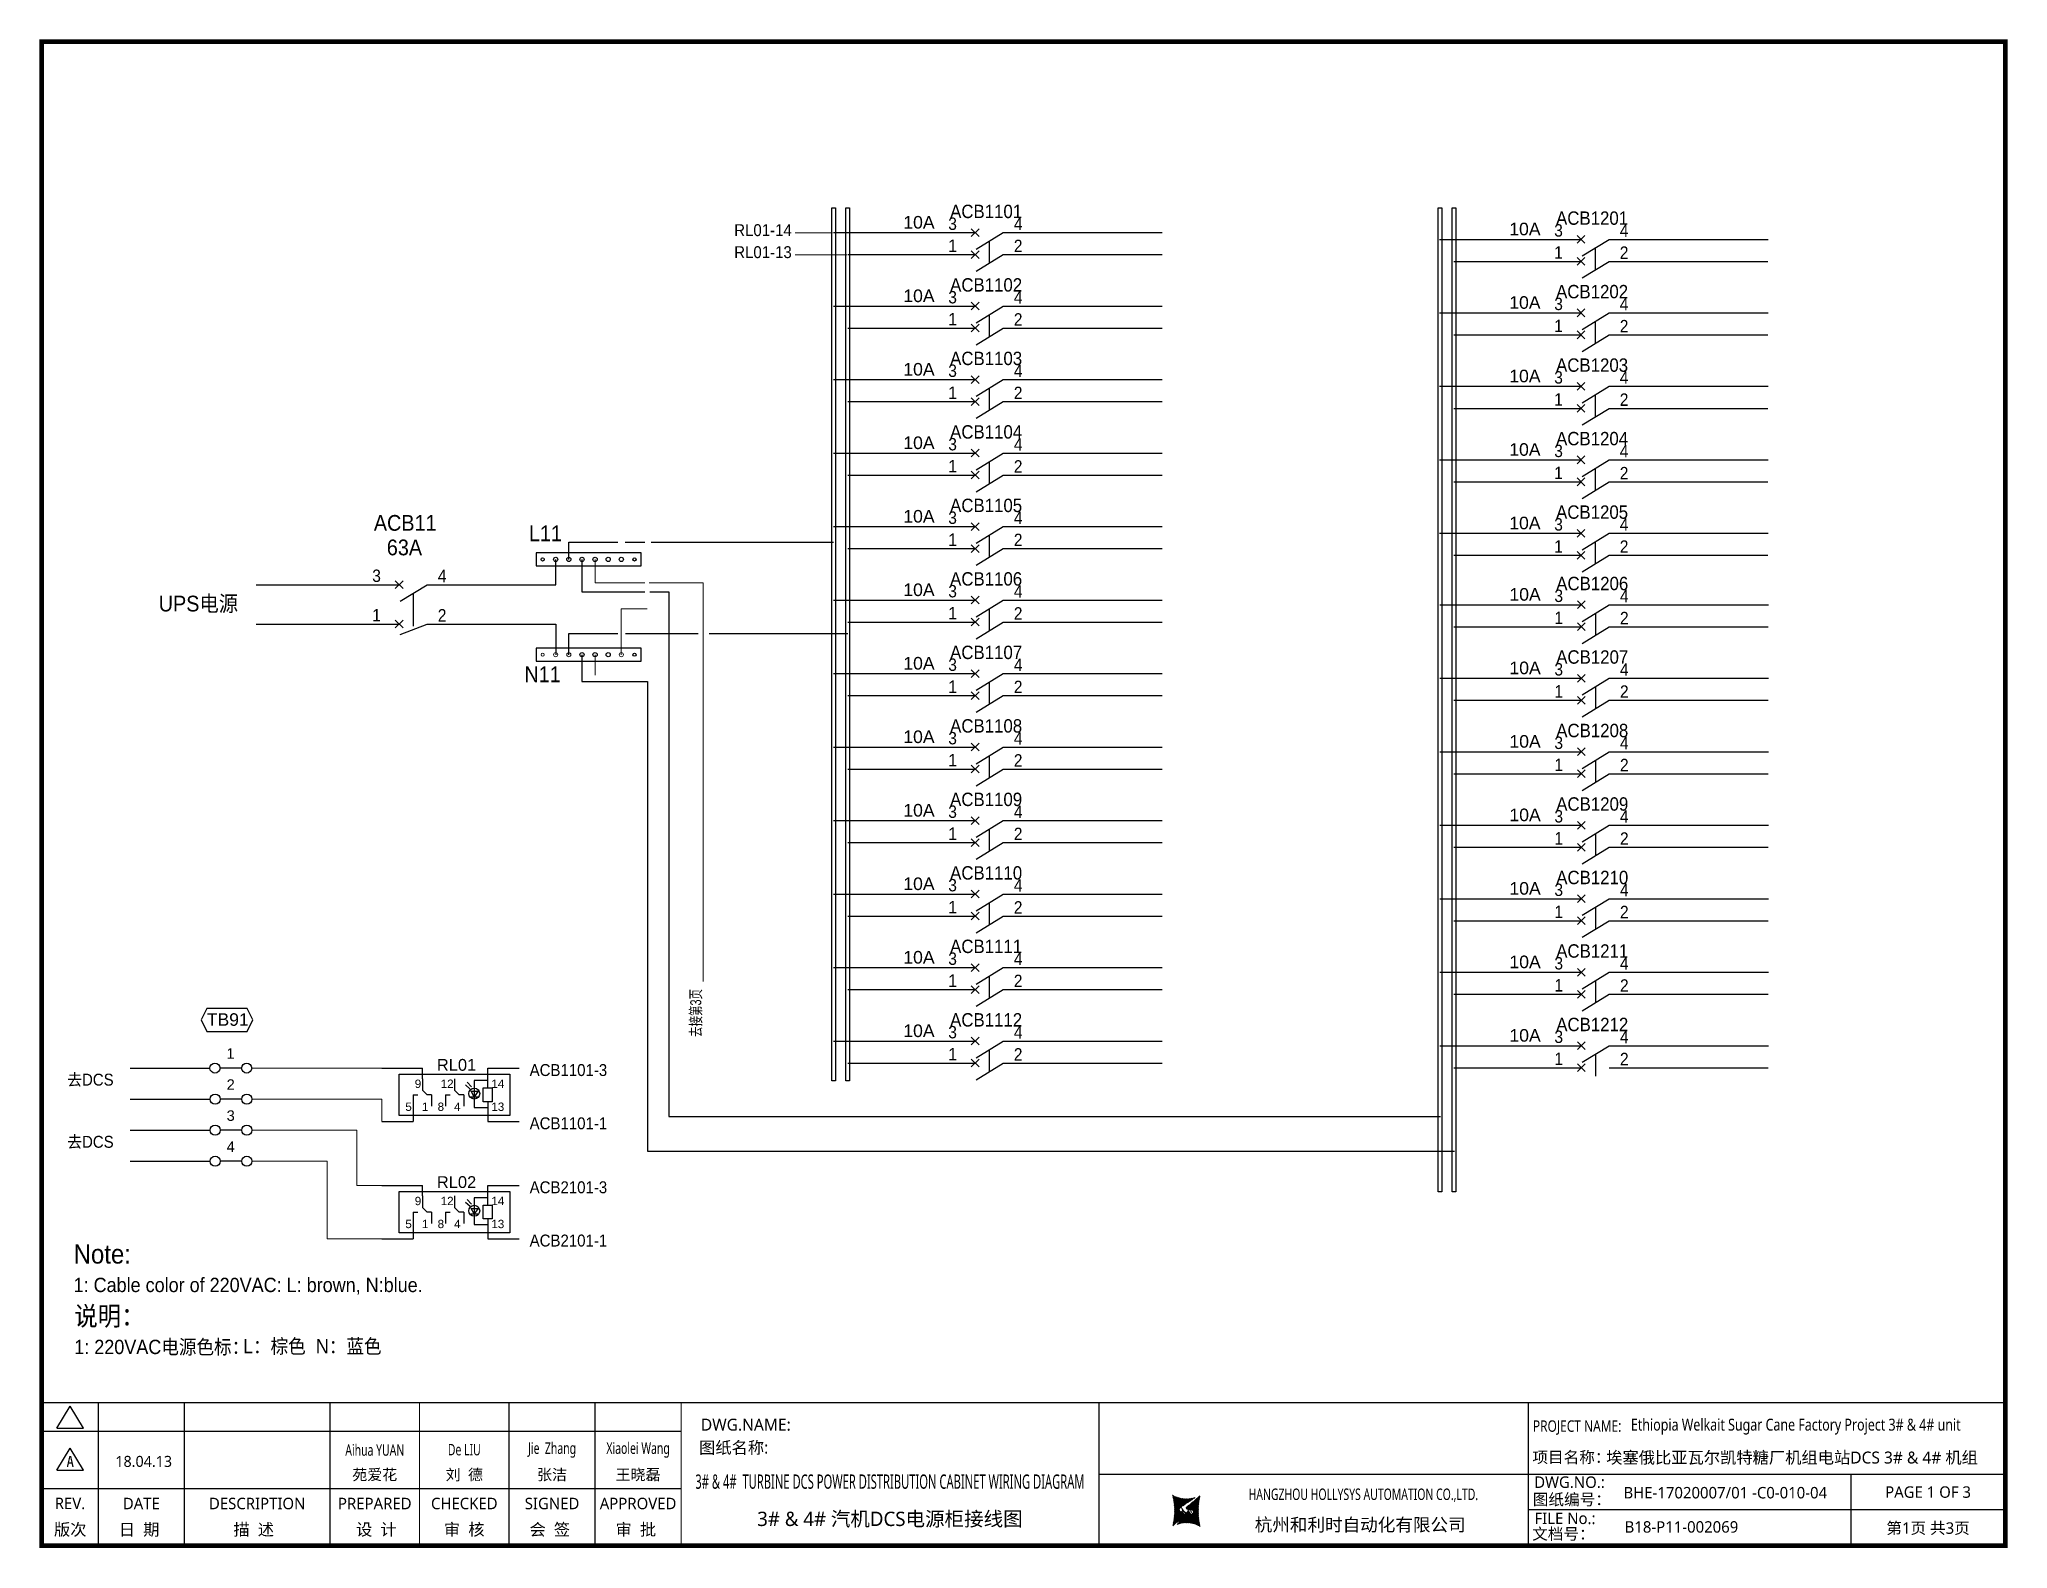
# Model space of a CAD drawing. Extents: x 81437 to 204847, y -54769 to -29444.
# Drawn here: x 96317 to 100442, y -54564 to -51401 of the extents above; entities that cross this region are included whole.
import ezdxf
from ezdxf.enums import TextEntityAlignment as Align
from ezdxf.lldxf.tags import DXFTag

# ---------------------------------------------------------------- set-up
doc = ezdxf.new("R2010")
doc.units = 0
doc.header["$LTSCALE"] = 100
doc.header["$MEASUREMENT"] = 0
for name, color, linetype in [('t', 1, 'Continuous'), ('WIRING', 3, 'Continuous'), ('标准图框及表格', 7, 'Continuous'), ('空气开关', 7, 'Continuous'), ('继电器', 7, 'Continuous')]:
    doc.layers.add(name, color=color, linetype=linetype)
doc.layers.add('细实线', color=7, linetype='Continuous', lineweight=20)
doc.styles.add('HZ', font='arial.ttf', dxfattribs={"width": 0.7})
doc.styles.get("Standard").update_dxf_attribs({"font": ''})
doc.styles.add('微软雅黑', font='')
doc.styles.get('Standard').set_extended_font_data('SimSun')
doc.styles.get('微软雅黑').set_extended_font_data('Microsoft YaHei')
tags = doc.linetypes.add('CENTER', pattern=[2, 1.25, -0.25, 0.25, -0.25]).pattern_tags.tags
tags[10:11] = [DXFTag(74, 4), DXFTag(75, 0), DXFTag(340, '0'), DXFTag(46, 1.0), DXFTag(50, 0.0), DXFTag(44, 0.0), DXFTag(45, 0.0)]
tags[8:9] = [DXFTag(74, 4), DXFTag(75, 0), DXFTag(340, '0'), DXFTag(46, 1.0), DXFTag(50, 0.0), DXFTag(44, 0.0), DXFTag(45, 0.0)]
tags[6:7] = [DXFTag(74, 4), DXFTag(75, 0), DXFTag(340, '0'), DXFTag(46, 1.0), DXFTag(50, 0.0), DXFTag(44, 0.0), DXFTag(45, 0.0)]
tags[4:5] = [DXFTag(74, 4), DXFTag(75, 0), DXFTag(340, '0'), DXFTag(46, 1.0), DXFTag(50, 0.0), DXFTag(44, 0.0), DXFTag(45, 0.0)]
pattern_1 = [(45, (-6.162819773475348, -58.86246267448996), (-0.736262898216564, 0.7362628982165641), [])]

msp = doc.modelspace()

# ---------------------------------------------------------------- texts
at = {"style": 'HZ', "width": 0.9}
for s, p in [('ACB11', (97018.18640436172, -52430.85360589562)), ('L11', (97343.14450949406, -52452.68638898708)), ('63A', (97045.39292898464, -52482.28638499222)), ('UPS电源', (96567.32665722606, -52599.92556253277)), ('N11', (97333.74837249408, -52748.14269687366))]:
    msp.add_text(s, height=33, dxfattribs=at).set_placement(p)
at = {"style": 'HZ', "width": 0.7}
msp.add_text('去接第3页', height=23.1, rotation=90, dxfattribs=at).set_placement((97704.37178433254, -53491.69316573961))
at = {"color": 7, "style": 'HZ'}
msp.add_text('TB91', height=26.244, dxfattribs=at).set_placement((96668.20601287122, -53468.14969225307))
at = {"color": 3, "style": 'HZ', "width": 0.9}
for s, height, p in [('Note:', 40, (96388.91374428102, -53966.36502438052)), ('1: Cable color of 220VAC: L: brown, N:blue.', 30, (96388.91374428102, -54026.11046066794)), ('说明：', 40, (96390.33119286285, -54096.24918855655)), ('说明：', 40, (96390.33119286285, -54096.24918855655)), ('1: 220VAC电源色标：', 30, (96390.33119286285, -54155.99462484398)), ('L：棕色', 30, (96743.98752571674, -54154.56300248521)), ('N：蓝色', 30, (96896.60499460457, -54154.5631650361))]:
    msp.add_text(s, height=height, dxfattribs=at).set_placement(p)
at = {"layer": '空气开关', "style": 'HZ', "width": 0.9}
for s, p in [('3', (98222.06877785524, -51800.46719967237)), ('4', (98359.48127743763, -51800.9253641053)), ('3', (99492.07230997205, -51814.52153748447)), ('4', (99629.48480955444, -51814.9797019174)), ('1', (98222.06877785524, -51846.57883510387)), ('2', (98359.48127743763, -51847.03699953679)), ('1', (99492.07230997205, -51860.63317291597)), ('2', (99629.48480955444, -51861.09133734889)), ('3', (98222.06877785524, -51954.46719967237)), ('4', (98359.48127743763, -51954.9253641053)), ('1', (98222.06877785524, -52000.57883510387)), ('2', (98359.48127743763, -52001.03699953679)), ('3', (99492.07230997205, -51968.52153748447)), ('4', (99629.48480955444, -51968.9797019174)), ('1', (99492.07230997205, -52014.63317291597)), ('2', (99629.48480955444, -52015.09133734889)), ('3', (98222.06877785524, -52108.46719967237)), ('4', (98359.48127743763, -52108.9253641053)), ('3', (99492.07230997205, -52122.52153748447)), ('4', (99629.48480955444, -52122.9797019174)), ('1', (98222.06877785524, -52154.57883510387)), ('2', (98359.48127743763, -52155.03699953679)), ('1', (99492.07230997205, -52168.63317291597)), ('2', (99629.48480955444, -52169.09133734889)), ('3', (98222.06877785524, -52262.46719967237)), ('4', (98359.48127743763, -52262.9253641053)), ('3', (99492.07230997205, -52276.52153748447)), ('4', (99629.48480955444, -52276.9797019174)), ('1', (98222.06877785524, -52308.57883510387)), ('2', (98359.48127743763, -52309.0369995368)), ('1', (99492.07230997205, -52322.63317291597)), ('2', (99629.48480955444, -52323.0913373489)), ('3', (98222.06877785524, -52416.46719967237)), ('4', (98359.48127743763, -52416.9253641053)), ('3', (99492.07230997205, -52430.52153748447)), ('4', (99629.48480955444, -52430.9797019174)), ('1', (98222.06877785524, -52462.57883510387)), ('2', (98359.48127743763, -52463.0369995368)), ('1', (99492.07230997205, -52476.63317291597)), ('2', (99629.48480955444, -52477.0913373489)), ('3', (97014.77912819006, -52538.1832221158)), ('4', (97152.19162777245, -52538.64138654873)), ('3', (98222.06877785524, -52570.46719967237)), ('4', (98359.48127743763, -52570.9253641053)), ('3', (99492.4310476137, -52580.16571125515)), ('4', (99629.8435471961, -52580.62387568808)), ('1', (97014.77912819006, -52620.59485754729)), ('2', (97152.19162777245, -52621.05302198022)), ('1', (98222.06877785524, -52616.57883510387)), ('2', (98359.48127743763, -52617.0369995368)), ('1', (99492.4310476137, -52626.27734668666)), ('2', (99629.8435471961, -52626.73551111959)), ('3', (98222.06877785524, -52724.46719967238)), ('4', (98359.48127743763, -52724.9253641053)), ('3', (99492.4310476137, -52734.16571125517)), ('4', (99629.8435471961, -52734.62387568808)), ('1', (98222.06877785524, -52770.57883510387)), ('2', (98359.48127743763, -52771.0369995368)), ('1', (99492.4310476137, -52780.27734668666)), ('2', (99629.8435471961, -52780.73551111959)), ('3', (98222.06877785524, -52878.46719967238)), ('4', (98359.48127743763, -52878.9253641053)), ('3', (99492.4310476137, -52888.16571125517)), ('4', (99629.8435471961, -52888.62387568808)), ('1', (98222.06877785524, -52924.57883510387)), ('2', (98359.48127743763, -52925.0369995368)), ('1', (99492.4310476137, -52934.27734668666)), ('2', (99629.8435471961, -52934.73551111959)), ('3', (98222.06877785524, -53032.46719967238)), ('4', (98359.48127743763, -53032.9253641053)), ('3', (99492.4310476137, -53042.16571125517)), ('4', (99629.8435471961, -53042.62387568808)), ('1', (98222.06877785524, -53078.57883510387)), ('2', (98359.48127743763, -53079.0369995368)), ('1', (99492.4310476137, -53088.27734668666)), ('2', (99629.8435471961, -53088.73551111959)), ('3', (98222.06877785524, -53186.46719967238)), ('4', (98359.48127743763, -53186.9253641053)), ('3', (99492.4310476137, -53196.16571125517)), ('4', (99629.8435471961, -53196.62387568808)), ('1', (98222.06877785524, -53232.57883510387)), ('2', (98359.48127743763, -53233.0369995368)), ('1', (99492.4310476137, -53242.27734668666)), ('2', (99629.8435471961, -53242.73551111959)), ('3', (98222.06877785524, -53340.46719967238)), ('4', (98359.48127743763, -53340.9253641053)), ('3', (99492.4310476137, -53350.16571125517)), ('4', (99629.8435471961, -53350.62387568808)), ('1', (98222.06877785524, -53386.57883510387)), ('2', (98359.48127743763, -53387.0369995368)), ('1', (99492.4310476137, -53396.27734668666)), ('2', (99629.8435471961, -53396.73551111959)), ('3', (98222.06877785524, -53494.46719967238)), ('4', (98359.48127743763, -53494.9253641053)), ('3', (99492.4310476137, -53504.16571125517)), ('4', (99629.8435471961, -53504.62387568808)), ('1', (98222.06877785524, -53540.57883510387)), ('2', (98359.48127743763, -53541.0369995368)), ('1', (99492.4310476137, -53550.27734668666)), ('2', (99629.8435471961, -53550.73551111959))]:
    msp.add_text(s, height=26.00961058081033, dxfattribs=at).set_placement(p)

# ---------------------------------------------------------------- blocks, each defined once
blk = doc.blocks.new('供电端子')
at = {"style": 'HZ', "width": 0.7}
blk.add_attdef('供电端子', (0, 0), '', height=17, dxfattribs=at)
blk = doc.blocks.new('两对触点继电器4')
at = {"linetype": 'Continuous'}
for p, q in [((-2.898850006298744, 1), (3.93050469998343, 1)), ((0, -6.942902260849223), (0, 0)), ((0, -6.942902260849223), (0, 0)), ((0, 0), (18.62199102356681, 0)), ((0, 0), (18.62199102356681, 0)), ((3.93050469998343, -0.7714335845394089), (3.93050469998343, 1)), ((14.89074309218631, 1), (20.15853255797265, 1)), ((14.89074309218631, -2.314300753616408), (14.89074309218631, 1)), ((18.62199102356681, 0), (18.62199102356681, -6.942902260849223)), ((18.62199102356681, 0), (18.62199102356681, -6.942902260849223)), ((3.93050469998343, -0.7714335845394089), (3.93050469998343, -2.700017545885203)), ((3.93050469998343, -2.700017545885203), (4.701938284524658, -3.471451130424612)), ((9.330539791753836, -0.7714335845394089), (9.330539791753836, -2.700017545885203)), ((9.330539791753836, -2.700017545885203), (10.10197337629506, -3.471451130424612)), ((14.11930950764872, -4.628601507232815), (14.11930950764872, -2.314300753616408)), ((14.11930950764872, -2.314300753616408), (15.6621766767239, -2.314300753616408)), ((15.6621766767239, -2.314300753616408), (15.6621766767239, -4.628601507232815)), ((2.387637530904613, -3.471451130424612), (2.387637530904613, -7.942902260849223)), ((2.387637530904613, -3.471451130424612), (3.15907111544584, -3.471451130424612)), ((5.473371869062248, -3.471451130424612), (4.701938284524658, -3.471451130424612)), ((5.473371869062248, -3.471451130424612), (5.473371869062248, -5.400035091770405)), ((7.787672622675018, -3.471451130424612), (7.787672622675018, -5.400035091770405)), ((7.787672622675018, -3.471451130424612), (8.559106207216246, -3.471451130424612)), ((10.87340696083265, -3.471451130424612), (10.10197337629506, -3.471451130424612)), ((10.87340696083265, -3.471451130424612), (10.87340696083265, -5.400035091770405)), ((15.6621766767239, -4.628601507232815), (14.11930950764872, -4.628601507232815)), ((14.89074309218631, -4.628601507232815), (14.89074309218631, -7.942902260849223)), ((-2.880151934878086, -7.942902260849223), (2.387637530904613, -7.942902260849223)), ((18.62199102356681, -6.942902260849223), (0, -6.942902260849223)), ((18.62199102356681, -6.942902260849223), (0, -6.942902260849223)), ((14.89074309218631, -7.942902260849223), (20.15853255797265, -7.942902260849223))]:
    blk.add_line(p, q, dxfattribs=at)
at = {"layer": '继电器'}
for p, q in [((1.528297085300437, 0), (1.528297085300437, 0)), ((11.16448221722021, -1.789815281685151), (11.95026003654129, -2.503553604265107)), ((11.45021918775092, -1.361572544210503), (12.16456276443569, -2.146684763065423)), ((14.89074309218631, -1.063633882820795), (12.63405304086336, -1.063633882820795)), ((12.63405304086336, -1.063633882820795), (12.63405304086336, -5.578825527416484)), ((12.05396646064764, -3.793849053843587), (13.2421852528787, -3.793849053843587)), ((12.63405304086336, -5.578825527416484), (14.89074309218631, -5.578825527416484))]:
    blk.add_line(p, q, dxfattribs=at)
blk.add_lwpolyline([(0, 0), (18.62199102356681, 0), (18.62199102356681, -6.942902260849223), (0, -6.942902260849223)], close=True, dxfattribs=at)
blk.add_lwpolyline([(12.05396646064764, -2.870404006613171), (13.28619374251866, -2.870404006613171), (12.62607219127676, -3.793849053843587), (12.09797495028761, -2.870404006613171)], dxfattribs=at)
blk.add_circle((12.62607219127676, -3.266166169711141), 0.9241701717344044, dxfattribs=at)
at = {"style": 'HZ'}
for s, p in [('9', (2.635516607733734, -2.314300753616408)), ('12', (6.989454170678073, -2.314300753616408)), ('14', (15.50158897631627, -2.314300753616408)), ('5', (1.053108209867787, -6.171468676309814)), ('1', (3.841047872308991, -6.171468676309814)), ('8', (6.47885775445684, -6.171468676309814)), ('4', (9.241082964079396, -6.171468676309814)), ('13', (15.49833138462418, -6.171468676309814))]:
    blk.add_text(s, height=1.4, dxfattribs=at).set_placement(p)
at = {"layer": '继电器', "style": 'HZ'}
blk.add_attdef('J1', text='', height=2, dxfattribs=at).set_placement((9.653591208090802, 0.5682700523429958), align=Align.CENTER)
blk = doc.blocks.new('图框')
at = {"layer": '标准图框及表格'}
h = blk.add_hatch(dxfattribs=at)
h.set_pattern_fill('ANSI31', color=5, scale=8.329863809039892, style=0)
h.set_pattern_definition(pattern_1)
edge = h.paths.add_edge_path()
edge.add_arc((2393.094436262916, -3057.016314091056), 55.18534773488954, 238.1092081981581, 291.6531626184834)
edge.add_line((2413.457117633552, -3108.307481089123), (2382.362679957259, -3129.105284474292))
edge.add_arc((2232.744557938924, -3137.191253253037), 135.3602868968974, 346.3915348661821, 374.2500326978034)
edge.add_line((2364.304773850054, -3169.039594784347), (2391.343418124445, -3146.7148906974))
edge.add_line((2385.17637942767, -3139.143911424919), (2389.981166822123, -3139.761302572286))
edge.add_spline(control_points=[(2391.307199095063, -3146.750097628447), (2392.196661605914, -3145.885543305817), (2393.808172678844, -3144.319160410171), (2393.706362376579, -3140.114756849009), (2391.263680388605, -3139.875266105763), (2389.959101290711, -3139.747359722689)], knot_values=[0, 0, 0, 0, 6.844331067525468, 12.40042740766005, 18.76924275352248, 18.76924275352248, 18.76924275352248, 18.76924275352248], weights=[1, 1, 1, 1, 1, 1], degree=3, periodic=0)
edge.add_spline(control_points=[(2382.352543285211, -3129.127895979397), (2381.626555155563, -3129.73152025812), (2380.315378592357, -3130.821700626719), (2379.381276507607, -3132.24510027398), (2378.964379386169, -3132.880374753903)], knot_values=[0, 0, 0, 0, 5.253673658024614, 9.488438564008057, 9.488438564008057, 9.488438564008057, 9.488438564008057], weights=[1, 1, 1, 1, 1], degree=3, periodic=0)
edge.add_spline(control_points=[(2380.109845815059, -3131.144179531064), (2379.558651433159, -3131.767985770505), (2378.469607692277, -3133.249177120419), (2378.75000888206, -3136.59141356358), (2381.696031569307, -3138.758015293683), (2384.022624161043, -3139.007997601494), (2385.15175362843, -3139.129317677358)], knot_values=[10.66597461496156, 10.66597461496156, 10.66597461496156, 10.66597461496156, 18.97770399508879, 28.89455822145742, 41.119553648298, 52.64692538081317, 52.64692538081317, 52.64692538081317, 52.64692538081317], weights=[1, 1, 1, 1, 1, 1, 1], degree=3, periodic=0)
h = blk.add_hatch(dxfattribs=at)
h.set_pattern_fill('ANSI31', color=3, scale=8.329863809039892, style=0)
h.set_pattern_definition(pattern_1)
edge = h.paths.add_edge_path()
edge.add_line((2396.306912351669, -3134.638821765021), (2401.543221691929, -3135.303048767099))
edge.add_spline(control_points=[(2394.881673431148, -3127.632408877759), (2393.992210920092, -3128.496963200258), (2392.380699847337, -3130.063346096064), (2392.482510149457, -3134.26774965708), (2394.925192137576, -3134.507240400384), (2396.229771235499, -3134.635146783385)], knot_values=[0, 0, 0, 0, 6.844331067526932, 12.40042740766158, 18.76924275352342, 18.76924275352342, 18.76924275352342, 18.76924275352342], weights=[1, 1, 1, 1, 1, 1], degree=3, periodic=0)
edge.add_line((2421.884098676157, -3105.342911721815), (2394.845454401773, -3127.667615808762))
edge.add_spline(control_points=[(2406.462349776273, -3142.781070641064), (2406.85282482484, -3142.285248106444), (2407.700959278394, -3140.915136680455), (2407.438863643569, -3137.791092942495), (2404.4928409567, -3135.624491212552), (2402.166248364556, -3135.374508904741), (2401.037118897577, -3135.253188828716)], knot_values=[12.65408913243743, 12.65408913243743, 12.65408913243743, 12.65408913243743, 18.97770399508879, 28.89455822145742, 41.119553648298, 52.64692538081317, 52.64692538081317, 52.64692538081317, 52.64692538081317], weights=[1, 1, 1, 1, 1, 1, 1], degree=3, periodic=0)
edge.add_line((2405.463463917236, -3143.838156073773), (2406.618423075823, -3142.594514654259))
edge.add_line((2403.858524028219, -3145.261600863971), (2405.463463917236, -3143.838156073904))
edge.add_line((2372.73175489228, -3166.075025417009), (2403.826192568573, -3145.277222031841))
edge.add_arc((2393.094436262916, -3217.366192415033), 55.18534773488965, 58.10920819815809, 111.6531626184834)
edge.add_arc((2553.444314586908, -3137.191253253037), 135.360286896897, 166.3915348661823, 194.2500326978024)
at = {"color": 7}
for p, q in [((2209.47921527367, -2910.443887418679), (2209.47921527367, -3210.443887418679)), ((3109.47921527367, -2910.443887418679), (3109.47921527367, -3210.443887418679)), ((-6.162819773475348, -2970.443887418679), (1333.995352829523, -2970.443887418679)), ((-6.162819773475348, -3090.443887418679), (1333.995352829523, -3090.443887418679)), ((2209.47921527367, -3060.443887418679), (3109.47921527367, -3060.443887418679)), ((3109.47921527367, -3060.443887418679), (4109.47921527367, -3060.443887418679)), ((3785.62275226965, -3060.443887418679), (3785.62275226965, -3210.443887418679)), ((4109.47921527367, -3135.443887418679), (3109.47921527367, -3135.443887418679))]:
    blk.add_line(p, q, dxfattribs=at)
at = {"color": 7, "const_width": 3}
blk.add_lwpolyline([(4109.47921527367, -2910.443887418679), (-6.162819773475348, -2910.443887418679)], dxfattribs=at)
at = {"layer": 't', "color": 7}
for p, q in [((25.78656344305637, -2963.855076038152), (53.73638948711596, -2917.984787991318)), ((81.68621553114644, -2963.855076038152), (53.73638948711596, -2917.984787991318)), ((25.78656344305637, -2963.855076038152), (81.68621553114644, -2963.855076038152)), ((25.78656344305637, -3051.839702165522), (53.73638948711596, -3005.969414118631)), ((81.68621553114644, -3051.839702165522), (53.73638948711596, -3005.969414118631)), ((25.78656344305637, -3051.839702165522), (81.68621553114644, -3051.839702165522))]:
    blk.add_line(p, q, dxfattribs=at)
at = {"layer": 't', "color": 7, "const_width": 9.61519705431492}
blk.add_lwpolyline([(4109.47921527367, -3210.443887418679), (4109.47921527367, -58.86246267448996), (-6.162819773475348, -58.86246267448996), (-6.162819773475348, -3210.443887418679)], close=True, dxfattribs=at)
at = {"layer": 't', "color": 7, "const_width": 2.40379926357873}
for points in [[(112.6024995874977, -2911.645787050457), (112.6024995874977, -3210.443887418679)], [(292.8874443558816, -2911.645787050457), (292.8874443558816, -3210.443887418679)], [(598.2254953145239, -2911.645787050457), (598.2254953145239, -3215.27550872017)], [(785.8254793036103, -2911.645787050457), (785.8254793036103, -3215.27550872017)], [(973.4254632926677, -2911.645787050457), (973.4254632926677, -3215.27550872017)], [(1153.71040806111, -2911.645787050457), (1153.71040806111, -3215.27550872017)], [(1333.995352829523, -2911.645787050457), (1333.995352829523, -3215.27550872017)]]:
    blk.add_lwpolyline(points, dxfattribs=at)
at = {"color": 7, "linetype": 'CENTER', "style": '微软雅黑'}
for s, height, p in [('项目名称：', 24, (3118.237888517288, -3036.94681899895)), ('图纸编号：', 24, (3119.058468482224, -3125.527001057468)), ('杭州和利时自动化有限公司', 27, (2536.38633266712, -3179.976961063531)), ('文档号：', 24, (3117.869572934458, -3197.591179766443))]:
    blk.add_text(s, height=height, dxfattribs=at).set_placement(p)
at = {"color": 7, "style": '微软雅黑', "flags": 8}
for tag, p, height in [('DWG.NAME:', (1375.473639447489, -2969.2419877869), 25), ('DWG.NO.:', (3122.023352488108, -3089.264933317976), 24), ('图纸编号', (3309.199899152482, -3111.267140832559), 24), ('FILENO.:', (3122.509725826509, -3164.966587124836), 24), ('文档号', (3311.563545755656, -3182.994948628203), 24)]:
    blk.add_attdef(tag, p, '', height=height, dxfattribs=at)
at = {"color": 7, "style": '微软雅黑', "width": 0.8, "flags": 8}
for tag, p, height in [('PROJECTNAME:', (3119.317365890063, -2971.670387076527), 24), ('PROJECT_NAME', (3324.743137664682, -2969.191656158461), 25)]:
    blk.add_attdef(tag, p, '', height=height, dxfattribs=at)
at = {"color": 7, "style": '微软雅黑', "flags": 8}
for tag, height, width, p in [('RENLIU', 24, 0.7, (692.0254873090671, -3009.243060483925)), ('SHUFENWANG', 24, 0.7, (879.6254712981536, -3009.243060483925)), ('FANGHOU', 24, 0.7, (1063.567935676903, -3009.243060483925)), ('DANDANLI', 24, 0.7, (1243.852880445316, -3009.243060483925)), ('#10STATIONONTROLCABINETCOVER', 30, 0.6, (1771.737284051596, -3076.044837234568)), ('HANGZHOUHOLLYSYSAUTOMATIONCO.,LTD.', 24, 0.7, (2763.919484516009, -3104.577265918681))]:
    blk.add_attdef(tag, text='', height=height, dxfattribs=dict(at, width=width)).set_placement(p, align=Align.MIDDLE)
for tag, p in [('图纸名称:', (1371.649552043295, -3024.785799731683)), ('项目名称', (3272.897224152879, -3045.626842364768))]:
    blk.add_attdef(tag, text='', height=25, dxfattribs=at).set_placement(p, align=Align.BOTTOM_LEFT)
at = {"color": 7, "flags": 8}
blk.add_attdef('A', text='', height=23, dxfattribs=at).set_placement((53.73638948711596, -3033.744016823508), align=Align.MIDDLE)
at = {"color": 7, "style": '微软雅黑', "flags": 8}
for tag, height, p in [('设计时间', 23, (207.7030023673433, -3033.744016823508)), ('刘仁', 23, (692.0254873090671, -3061.050838701933)), ('王姝芬', 23, (879.6254712981536, -3061.050838701933)), ('侯方', 23, (1063.567935676903, -3061.050838701933)), ('李丹丹', 23, (1243.852880445316, -3061.050838701933)), ('PAGEXOFX', 24, (3947.55098377166, -3097.943887418679)), ('REV.', 24, (53.21983990701119, -3121.911417548025)), ('DATE', 24, (202.7449719716897, -3121.911417548025)), ('DESCRIPTION', 24, (445.5564698352027, -3121.911417548025)), ('PREPARED', 24, (692.0254873090671, -3121.911417548025)), ('CHECKED', 24, (879.625471298139, -3121.911417548025)), ('SIGNED', 24, (1063.567935676889, -3121.911417548025)), ('APPROVED', 24, (1243.852880445316, -3121.911417548025)), ('图纸名称', 30, (1771.737284051596, -3153.557526718527)), ('第几页共几页', 24, (3947.55098377166, -3172.943887418679))]:
    blk.add_attdef(tag, text='', height=height, dxfattribs=at).set_placement(p, align=Align.MIDDLE)
at = {"layer": 't', "color": 7, "style": '微软雅黑'}
for s, p in [('版次', (53.73638948711596, -3176.462903945333)), ('日  期', (198.0371495971121, -3176.462903945333)), ('描  述', (438.3267756979694, -3176.462903945333)), ('设  计', (695.3342144116759, -3176.462903945333)), ('审  核', (879.4319590690502, -3176.462903945333)), ('会  签', (1058.860113302311, -3176.462903945333)), ('审  批', (1239.145058070724, -3176.462903945333))]:
    blk.add_text(s, height=25, dxfattribs=at).set_placement(p, align=Align.MIDDLE_CENTER)
at = {"layer": '标准图框及表格', "color": 5, "style": 'HZ'}
for s, p in [('pgqh', (2367.722055843864, -3118.539690870716)), ('hollilas', (2367.889081852576, -3144.830947292762))]:
    blk.add_text(s, height=5.205656721233694, dxfattribs=at).set_placement(p)
at = {"layer": '标准图框及表格', "color": 3, "style": 'HZ'}
for s, height, p in [('auto', 8.676094535389492, (2394.744307490306, -3133.062499086471)), ('hollysys', 4.338047267694746, (2396.375285240625, -3158.593924068552))]:
    blk.add_text(s, height=height, dxfattribs=at).set_placement(p)

# ---------------------------------------------------------------- linework, layer by layer
at = {"color": 43}
for p, q in [((97981.81393240408, -51806.16216199459), (98278.47854603325, -51806.16216199459)), ((98337.03227734448, -51806.16216199459), (98670.72773949067, -51806.16216199459)), ((99251.8174645209, -51820.21649980669), (99548.48207815006, -51820.21649980669)), ((99607.03580946123, -51820.21649980669), (99940.73127160748, -51820.21649980669)), ((97981.81393240408, -51960.16216199459), (98278.47854603325, -51960.16216199459)), ((98337.03227734448, -51960.16216199459), (98670.72773949067, -51960.16216199459)), ((99251.8174645209, -51974.21649980669), (99548.48207815006, -51974.21649980669)), ((99607.03580946123, -51974.21649980669), (99940.73127160748, -51974.21649980669)), ((97981.81393240408, -52114.16216199459), (98278.47854603325, -52114.16216199459)), ((98337.03227734448, -52114.16216199459), (98670.72773949067, -52114.16216199459)), ((99251.8174645209, -52128.21649980669), (99548.48207815006, -52128.21649980669)), ((99607.03580946123, -52128.21649980669), (99940.73127160748, -52128.21649980669)), ((97981.81393240408, -52268.16216199459), (98278.47854603325, -52268.16216199459)), ((98337.03227734448, -52268.16216199459), (98670.72773949067, -52268.16216199459)), ((99251.8174645209, -52282.21649980669), (99548.48207815006, -52282.21649980669)), ((99607.03580946123, -52282.21649980669), (99940.73127160748, -52282.21649980669)), ((97981.81393240408, -52422.16216199459), (98278.47854603325, -52422.16216199459)), ((98337.03227734448, -52422.16216199459), (98670.72773949067, -52422.16216199459)), ((97426.86393240407, -52490.91216199459), (97426.86393240407, -52454.6121619946)), ((97426.86393240407, -52454.6121619946), (97529.71362490677, -52454.6121619946)), ((97544.91057313861, -52454.6121619946), (97585.82543376285, -52454.6121619946)), ((97599.07405529828, -52454.6121619946), (97981.81393240408, -52454.6121619946)), ((99251.8174645209, -52436.21649980669), (99548.48207815006, -52436.21649980669)), ((99607.03580946123, -52436.21649980669), (99940.73127160748, -52436.21649980669)), ((97399.36393240407, -52543.87818443802), (97399.36393240407, -52490.91216199459)), ((97454.36393240407, -52490.91216199459), (97454.36393240407, -52558.73083963713)), ((96771.7742827389, -52543.87818443802), (97071.18889636813, -52543.87818443802)), ((97129.7426276793, -52543.87818443802), (97399.36393240407, -52543.87818443802)), ((97454.36393240407, -52558.73083963713), (97585.82543376285, -52558.73083963713)), ((97596.34639792335, -52558.73083963713), (97636.41393240406, -52558.73083963713)), ((97636.41393240406, -52558.73083963713), (97636.41393240406, -52927.6121619946)), ((97981.81393240408, -52576.16216199459), (98278.47854603325, -52576.16216199459)), ((98337.03227734448, -52576.16216199459), (98670.72773949067, -52576.16216199459)), ((99252.17620216255, -52585.86067357737), (99548.84081579171, -52585.86067357737)), ((99607.39454710294, -52585.86067357737), (99941.09000924914, -52585.86067357737)), ((97981.81393240408, -52730.16216199459), (98278.47854603325, -52730.16216199459)), ((98337.03227734448, -52730.16216199459), (98670.72773949067, -52730.16216199459)), ((99252.17620216255, -52739.86067357737), (99548.84081579171, -52739.86067357737)), ((99607.39454710294, -52739.86067357737), (99941.09000924914, -52739.86067357737)), ((97981.81393240408, -52884.16216199459), (98278.47854603325, -52884.16216199459)), ((98337.03227734448, -52884.16216199459), (98670.72773949067, -52884.16216199459)), ((99252.17620216255, -52893.86067357737), (99548.84081579171, -52893.86067357737)), ((99607.39454710294, -52893.86067357737), (99941.09000924914, -52893.86067357737)), ((97636.41393240406, -52927.6121619946), (97636.41393240406, -53658.43490869839)), ((97981.81393240408, -53038.16216199459), (98278.47854603325, -53038.16216199459)), ((98337.03227734448, -53038.16216199459), (98670.72773949067, -53038.16216199459)), ((99252.17620216255, -53047.86067357737), (99548.84081579171, -53047.86067357737)), ((99607.39454710294, -53047.86067357737), (99941.09000924914, -53047.86067357737)), ((97981.81393240408, -53192.16216199459), (98278.47854603325, -53192.16216199459)), ((98337.03227734448, -53192.16216199459), (98670.72773949067, -53192.16216199459)), ((99252.17620216255, -53201.86067357737), (99548.84081579171, -53201.86067357737)), ((99607.39454710294, -53201.86067357737), (99941.09000924914, -53201.86067357737)), ((97981.81393240408, -53346.16216199459), (98278.47854603325, -53346.16216199459)), ((98337.03227734448, -53346.16216199459), (98670.72773949067, -53346.16216199459)), ((99252.17620216255, -53355.86067357737), (99548.84081579171, -53355.86067357737)), ((99607.39454710294, -53355.86067357737), (99941.09000924914, -53355.86067357737)), ((97981.81393240408, -53500.16216199459), (98278.47854603325, -53500.16216199459)), ((98337.03227734448, -53500.16216199459), (98670.72773949067, -53500.16216199459)), ((99252.17620216255, -53509.86067357737), (99548.84081579171, -53509.86067357737)), ((99607.39454710294, -53509.86067357737), (99941.09000924914, -53509.86067357737)), ((97636.41393240406, -53658.43490869839), (99253.45671769737, -53658.43490869839))]:
    msp.add_line(p, q, dxfattribs=at)
at = {"color": 6}
for p, q in [((98286.57042488059, -51814.25404084192), (98270.38666718591, -51798.07028314725)), ((98270.38666718591, -51814.25404084192), (98286.57042488059, -51798.07028314725)), ((98280.5606024083, -51840.95014817222), (98337.03227734448, -51806.16216199459)), ((99556.5739569974, -51828.30837865402), (99540.39019930272, -51812.12462095935)), ((99540.39019930272, -51828.30837865402), (99556.5739569974, -51812.12462095935)), ((98270.38666718591, -51860.36567627342), (98286.57042488059, -51844.18191857875)), ((98286.57042488059, -51860.36567627342), (98270.38666718591, -51844.18191857875)), ((98280.5606024083, -51887.06178360371), (98337.03227734448, -51852.27379742609)), ((99550.5641345251, -51855.00448598432), (99607.03580946123, -51820.21649980669)), ((99540.39019930272, -51874.42001408552), (99556.5739569974, -51858.23625639085)), ((99556.5739569974, -51874.42001408552), (99540.39019930272, -51858.23625639085)), ((99550.5641345251, -51901.11612141581), (99607.03580946123, -51866.32813523819)), ((98286.57042488059, -51968.25404084192), (98270.38666718591, -51952.07028314725)), ((98270.38666718591, -51968.25404084192), (98286.57042488059, -51952.07028314725)), ((98280.5606024083, -51994.95014817222), (98337.03227734448, -51960.16216199459)), ((99556.5739569974, -51982.30837865402), (99540.39019930272, -51966.12462095935)), ((99540.39019930272, -51982.30837865402), (99556.5739569974, -51966.12462095935)), ((99550.5641345251, -52009.00448598432), (99607.03580946123, -51974.21649980669)), ((98286.57042488059, -52014.36567627342), (98270.38666718591, -51998.18191857875)), ((98270.38666718591, -52014.36567627342), (98286.57042488059, -51998.18191857875)), ((98280.5606024083, -52041.06178360371), (98337.03227734448, -52006.27379742609)), ((99556.5739569974, -52028.42001408552), (99540.39019930272, -52012.23625639085)), ((99540.39019930272, -52028.42001408552), (99556.5739569974, -52012.23625639085)), ((99550.5641345251, -52055.11612141581), (99607.03580946123, -52020.32813523819)), ((98270.38666718591, -52122.25404084192), (98286.57042488059, -52106.07028314725)), ((98286.57042488059, -52122.25404084192), (98270.38666718591, -52106.07028314725)), ((98280.5606024083, -52148.95014817222), (98337.03227734448, -52114.16216199459)), ((99540.39019930272, -52136.30837865402), (99556.5739569974, -52120.12462095935)), ((99556.5739569974, -52136.30837865402), (99540.39019930272, -52120.12462095935)), ((99550.5641345251, -52163.00448598432), (99607.03580946123, -52128.21649980669)), ((98270.38666718591, -52168.36567627342), (98286.57042488059, -52152.18191857875)), ((98286.57042488059, -52168.36567627342), (98270.38666718591, -52152.18191857875)), ((98280.5606024083, -52195.06178360371), (98337.03227734448, -52160.27379742609)), ((99540.39019930272, -52182.42001408552), (99556.5739569974, -52166.23625639085)), ((99556.5739569974, -52182.42001408552), (99540.39019930272, -52166.23625639085)), ((99550.5641345251, -52209.11612141581), (99607.03580946123, -52174.32813523819)), ((98286.57042488059, -52276.25404084192), (98270.38666718591, -52260.07028314725)), ((98270.38666718591, -52276.25404084192), (98286.57042488059, -52260.07028314725)), ((98286.57042488059, -52322.36567627342), (98270.38666718591, -52306.18191857875)), ((98270.38666718591, -52322.36567627342), (98286.57042488059, -52306.18191857875)), ((98280.5606024083, -52302.95014817222), (98337.03227734448, -52268.16216199459)), ((99556.5739569974, -52290.30837865402), (99540.39019930272, -52274.12462095935)), ((99540.39019930272, -52290.30837865402), (99556.5739569974, -52274.12462095935)), ((99550.5641345251, -52317.00448598432), (99607.03580946123, -52282.21649980669)), ((98280.5606024083, -52349.06178360371), (98337.03227734448, -52314.27379742609)), ((99556.5739569974, -52336.42001408552), (99540.39019930272, -52320.23625639085)), ((99540.39019930272, -52336.42001408552), (99556.5739569974, -52320.23625639085)), ((99550.5641345251, -52363.11612141581), (99607.03580946123, -52328.32813523819)), ((98270.38666718591, -52430.25404084192), (98286.57042488059, -52414.07028314725)), ((98286.57042488059, -52430.25404084192), (98270.38666718591, -52414.07028314725)), ((98280.5606024083, -52456.95014817222), (98337.03227734448, -52422.16216199459)), ((99540.39019930272, -52444.30837865402), (99556.5739569974, -52428.12462095935)), ((99556.5739569974, -52444.30837865402), (99540.39019930272, -52428.12462095935)), ((98270.38666718591, -52476.36567627342), (98286.57042488059, -52460.18191857875)), ((98286.57042488059, -52476.36567627342), (98270.38666718591, -52460.18191857875)), ((98280.5606024083, -52503.06178360371), (98337.03227734448, -52468.27379742609)), ((99550.5641345251, -52471.00448598432), (99607.03580946123, -52436.21649980669)), ((99540.39019930272, -52490.42001408552), (99556.5739569974, -52474.23625639085)), ((99556.5739569974, -52490.42001408552), (99540.39019930272, -52474.23625639085)), ((99550.5641345251, -52517.11612141581), (99607.03580946123, -52482.32813523819)), ((98286.57042488059, -52584.25404084192), (98270.38666718591, -52568.07028314725)), ((98270.38666718591, -52584.25404084192), (98286.57042488059, -52568.07028314725)), ((98280.5606024083, -52610.95014817222), (98337.03227734448, -52576.16216199459)), ((99556.93269463905, -52593.95255242471), (99540.74893694438, -52577.76879473004)), ((99540.74893694438, -52593.95255242471), (99556.93269463905, -52577.76879473004)), ((99550.92287216676, -52620.648659755), (99607.39454710294, -52585.86067357737)), ((98286.57042488059, -52630.36567627342), (98270.38666718591, -52614.18191857875)), ((98270.38666718591, -52630.36567627342), (98286.57042488059, -52614.18191857875)), ((98280.5606024083, -52657.06178360371), (98337.03227734448, -52622.27379742609)), ((99556.93269463905, -52640.06418785621), (99540.74893694438, -52623.88043016154)), ((99540.74893694438, -52640.06418785621), (99556.93269463905, -52623.88043016154)), ((99550.92287216676, -52666.76029518649), (99607.39454710294, -52631.97230900887)), ((98286.57042488059, -52738.25404084192), (98270.38666718591, -52722.07028314725)), ((98270.38666718591, -52738.25404084192), (98286.57042488059, -52722.07028314725)), ((98280.5606024083, -52764.95014817222), (98337.03227734448, -52730.16216199459)), ((99556.93269463905, -52747.95255242471), (99540.74893694438, -52731.76879473004)), ((99540.74893694438, -52747.95255242471), (99556.93269463905, -52731.76879473004)), ((99550.92287216676, -52774.648659755), (99607.39454710294, -52739.86067357737)), ((98286.57042488059, -52784.36567627342), (98270.38666718591, -52768.18191857875)), ((98270.38666718591, -52784.36567627342), (98286.57042488059, -52768.18191857875)), ((98280.5606024083, -52811.06178360371), (98337.03227734448, -52776.27379742609)), ((99556.93269463905, -52794.06418785621), (99540.74893694438, -52777.88043016154)), ((99540.74893694438, -52794.06418785621), (99556.93269463905, -52777.88043016154)), ((99550.92287216676, -52820.76029518649), (99607.39454710294, -52785.97230900887)), ((98270.38666718591, -52892.25404084192), (98286.57042488059, -52876.07028314725)), ((98286.57042488059, -52892.25404084192), (98270.38666718591, -52876.07028314725)), ((98280.5606024083, -52918.95014817222), (98337.03227734448, -52884.16216199459)), ((99540.74893694438, -52901.95255242471), (99556.93269463905, -52885.76879473004)), ((99556.93269463905, -52901.95255242471), (99540.74893694438, -52885.76879473004)), ((98270.38666718591, -52938.36567627342), (98286.57042488059, -52922.18191857875)), ((98286.57042488059, -52938.36567627342), (98270.38666718591, -52922.18191857875)), ((99550.92287216676, -52928.648659755), (99607.39454710294, -52893.86067357737)), ((98280.5606024083, -52965.06178360371), (98337.03227734448, -52930.27379742609)), ((99540.74893694438, -52948.06418785621), (99556.93269463905, -52931.88043016154)), ((99556.93269463905, -52948.06418785621), (99540.74893694438, -52931.88043016154)), ((99550.92287216676, -52974.76029518649), (99607.39454710294, -52939.97230900887)), ((98286.57042488059, -53046.25404084192), (98270.38666718591, -53030.07028314725)), ((98270.38666718591, -53046.25404084192), (98286.57042488059, -53030.07028314725)), ((98280.5606024083, -53072.95014817222), (98337.03227734448, -53038.16216199459)), ((99556.93269463905, -53055.95255242471), (99540.74893694438, -53039.76879473004)), ((99540.74893694438, -53055.95255242471), (99556.93269463905, -53039.76879473004)), ((99550.92287216676, -53082.648659755), (99607.39454710294, -53047.86067357737)), ((98286.57042488059, -53092.36567627342), (98270.38666718591, -53076.18191857875)), ((98270.38666718591, -53092.36567627342), (98286.57042488059, -53076.18191857875)), ((98280.5606024083, -53119.06178360371), (98337.03227734448, -53084.27379742609)), ((99556.93269463905, -53102.06418785621), (99540.74893694438, -53085.88043016154)), ((99540.74893694438, -53102.06418785621), (99556.93269463905, -53085.88043016154)), ((99550.92287216676, -53128.76029518649), (99607.39454710294, -53093.97230900887)), ((98286.57042488059, -53200.25404084192), (98270.38666718591, -53184.07028314725)), ((98270.38666718591, -53200.25404084192), (98286.57042488059, -53184.07028314725)), ((98280.5606024083, -53226.95014817222), (98337.03227734448, -53192.16216199459)), ((99556.93269463905, -53209.95255242471), (99540.74893694438, -53193.76879473004)), ((99540.74893694438, -53209.95255242471), (99556.93269463905, -53193.76879473004)), ((99550.92287216676, -53236.648659755), (99607.39454710294, -53201.86067357737)), ((98286.57042488059, -53246.36567627342), (98270.38666718591, -53230.18191857875)), ((98270.38666718591, -53246.36567627342), (98286.57042488059, -53230.18191857875)), ((98280.5606024083, -53273.06178360371), (98337.03227734448, -53238.27379742609)), ((99556.93269463905, -53256.06418785621), (99540.74893694438, -53239.88043016154)), ((99540.74893694438, -53256.06418785621), (99556.93269463905, -53239.88043016154)), ((99550.92287216676, -53282.76029518649), (99607.39454710294, -53247.97230900887)), ((98286.57042488059, -53354.25404084192), (98270.38666718591, -53338.07028314725)), ((98270.38666718591, -53354.25404084192), (98286.57042488059, -53338.07028314725)), ((98280.5606024083, -53380.95014817222), (98337.03227734448, -53346.16216199459)), ((99556.93269463905, -53363.95255242471), (99540.74893694438, -53347.76879473004)), ((99540.74893694438, -53363.95255242471), (99556.93269463905, -53347.76879473004)), ((99550.92287216676, -53390.648659755), (99607.39454710294, -53355.86067357737)), ((98286.57042488059, -53400.36567627342), (98270.38666718591, -53384.18191857875)), ((98270.38666718591, -53400.36567627342), (98286.57042488059, -53384.18191857875)), ((98280.5606024083, -53427.06178360371), (98337.03227734448, -53392.27379742609)), ((99556.93269463905, -53410.06418785621), (99540.74893694438, -53393.88043016154)), ((99540.74893694438, -53410.06418785621), (99556.93269463905, -53393.88043016154)), ((99550.92287216676, -53436.76029518649), (99607.39454710294, -53401.97230900887)), ((98270.38666718591, -53508.25404084192), (98286.57042488059, -53492.07028314725)), ((98286.57042488059, -53508.25404084192), (98270.38666718591, -53492.07028314725)), ((98280.5606024083, -53534.95014817222), (98337.03227734448, -53500.16216199459)), ((99540.74893694438, -53517.95255242471), (99556.93269463905, -53501.76879473004)), ((99556.93269463905, -53517.95255242471), (99540.74893694438, -53501.76879473004)), ((98270.38666718591, -53554.36567627342), (98286.57042488059, -53538.18191857875)), ((98286.57042488059, -53554.36567627342), (98270.38666718591, -53538.18191857875)), ((99550.92287216676, -53544.648659755), (99607.39454710294, -53509.86067357737)), ((98280.5606024083, -53581.06178360371), (98337.03227734448, -53546.27379742609)), ((99540.74893694438, -53564.06418785621), (99556.93269463905, -53547.88043016154)), ((99556.93269463905, -53564.06418785621), (99540.74893694438, -53547.88043016154))]:
    msp.add_line(p, q, dxfattribs=at)
at = {"color": 5}
for p, q in [((98011.5139324041, -51852.27379742609), (98278.47854603325, -51852.27379742609)), ((98337.03227734448, -51852.27379742609), (98670.1380898255, -51852.27379742609)), ((99281.5174645209, -51866.32813523819), (99548.48207815006, -51866.32813523819)), ((99607.03580946123, -51866.32813523819), (99940.14162194231, -51866.32813523819)), ((98011.5139324041, -52006.27379742609), (98278.47854603325, -52006.27379742609)), ((98337.03227734448, -52006.27379742609), (98670.1380898255, -52006.27379742609)), ((99281.5174645209, -52020.32813523819), (99548.48207815006, -52020.32813523819)), ((99607.03580946123, -52020.32813523819), (99940.14162194231, -52020.32813523819)), ((98011.5139324041, -52160.27379742609), (98278.47854603325, -52160.27379742609)), ((98337.03227734448, -52160.27379742609), (98670.1380898255, -52160.27379742609)), ((99281.5174645209, -52174.32813523819), (99548.48207815006, -52174.32813523819)), ((99607.03580946123, -52174.32813523819), (99940.14162194231, -52174.32813523819)), ((98011.5139324041, -52314.27379742609), (98278.47854603325, -52314.27379742609)), ((98337.03227734448, -52314.27379742609), (98670.1380898255, -52314.27379742609)), ((99281.5174645209, -52328.32813523819), (99548.48207815006, -52328.32813523819)), ((99607.03580946123, -52328.32813523819), (99940.14162194231, -52328.32813523819)), ((98011.5139324041, -52468.27379742609), (98278.47854603325, -52468.27379742609)), ((98337.03227734448, -52468.27379742609), (98670.1380898255, -52468.27379742609)), ((99281.5174645209, -52482.32813523819), (99548.48207815006, -52482.32813523819)), ((99607.03580946123, -52482.32813523819), (99940.14162194231, -52482.32813523819)), ((96771.60131819388, -52626.28981986951), (97071.18889636813, -52626.28981986951)), ((97129.7426276793, -52626.28981986951), (97399.36393240407, -52626.28981986951)), ((97399.36393240407, -52626.28981986951), (97399.36393240407, -52690.5621619946)), ((98011.5139324041, -52622.27379742609), (98278.47854603325, -52622.27379742609)), ((98337.03227734448, -52622.27379742609), (98670.1380898255, -52622.27379742609)), ((99281.87620216256, -52631.97230900887), (99548.84081579171, -52631.97230900887)), ((99607.39454710294, -52631.97230900887), (99940.50035958397, -52631.97230900887)), ((97426.86393240407, -52690.5621619946), (97426.86393240407, -52646.01216199459)), ((97426.86393240407, -52646.01216199459), (97529.69803829321, -52646.01216199459)), ((97545.28465186436, -52646.01216199459), (97645.21393240405, -52646.01216199459)), ((97645.21393240405, -52646.01216199459), (97698.24456289991, -52646.01216199459)), ((97720.9160008215, -52646.01216199459), (97754.00533427326, -52646.01216199459)), ((97754.00533427326, -52646.01216199459), (98011.5139324041, -52646.01216199459)), ((97454.36393240407, -52690.5621619946), (97454.36393240407, -52746.88448319068)), ((97454.36393240407, -52746.88448319068), (97591.86393240407, -52746.88448319068)), ((97591.86393240407, -52746.88448319068), (97591.86393240407, -52927.0621619946)), ((98011.5139324041, -52776.27379742609), (98278.47854603325, -52776.27379742609)), ((98337.03227734448, -52776.27379742609), (98670.1380898255, -52776.27379742609)), ((99281.87620216256, -52785.97230900887), (99548.84081579171, -52785.97230900887)), ((99607.39454710294, -52785.97230900887), (99940.50035958397, -52785.97230900887)), ((97591.86393240407, -52927.0621619946), (97591.86393240407, -53731.13289977288)), ((98011.5139324041, -52930.27379742609), (98278.47854603325, -52930.27379742609)), ((98337.03227734448, -52930.27379742609), (98670.1380898255, -52930.27379742609)), ((99281.87620216256, -52939.97230900887), (99548.84081579171, -52939.97230900887)), ((99607.39454710294, -52939.97230900887), (99940.50035958397, -52939.97230900887)), ((98011.5139324041, -53084.27379742609), (98278.47854603325, -53084.27379742609)), ((98337.03227734448, -53084.27379742609), (98670.1380898255, -53084.27379742609)), ((99281.87620216256, -53093.97230900887), (99548.84081579171, -53093.97230900887)), ((99607.39454710294, -53093.97230900887), (99940.50035958397, -53093.97230900887)), ((98011.5139324041, -53238.27379742609), (98278.47854603325, -53238.27379742609)), ((98337.03227734448, -53238.27379742609), (98670.1380898255, -53238.27379742609)), ((99281.87620216256, -53247.97230900887), (99548.84081579171, -53247.97230900887)), ((99607.39454710294, -53247.97230900887), (99940.50035958397, -53247.97230900887)), ((98011.5139324041, -53392.27379742609), (98278.47854603325, -53392.27379742609)), ((98337.03227734448, -53392.27379742609), (98670.1380898255, -53392.27379742609)), ((99281.87620216256, -53401.97230900887), (99548.84081579171, -53401.97230900887)), ((99607.39454710294, -53401.97230900887), (99940.50035958397, -53401.97230900887)), ((98011.5139324041, -53546.27379742609), (98278.47854603325, -53546.27379742609)), ((98337.03227734448, -53546.27379742609), (98670.1380898255, -53546.27379742609)), ((99281.87620216256, -53555.97230900887), (99548.84081579171, -53555.97230900887)), ((99607.39454710294, -53555.97230900887), (99940.50035958397, -53555.97230900887)), ((97591.86393240407, -53731.13289977288), (99283.20865562516, -53731.13289977288))]:
    msp.add_line(p, q, dxfattribs=at)
for p, q in [((97079.2807752154, -52551.97006328536), (97063.09701752079, -52535.78630559069)), ((97063.09701752079, -52551.97006328536), (97079.2807752154, -52535.78630559069)), ((97073.27095274317, -52578.66617061565), (97129.7426276793, -52543.87818443802)), ((97063.09701752079, -52634.38169871685), (97079.2807752154, -52618.19794102218)), ((97079.2807752154, -52634.38169871685), (97063.09701752079, -52618.19794102218)), ((97073.27095274317, -52648.42780604713), (97129.7426276793, -52626.28981986951))]:
    msp.add_line(p, q)
at = {"color": 7}
for p, q in [((96507.23010876776, -53556.67516613693), (96674.59282477257, -53556.67516613693)), ((96507.23010876776, -53621.85582434816), (96674.97404932189, -53621.85582434816)), ((96507.28518472369, -53686.91116644142), (96675.02912527781, -53686.91116644142)), ((96507.28518472369, -53751.96650853467), (96675.02912527781, -53751.96650853467))]:
    msp.add_line(p, q, dxfattribs=at)
at = {"color": 7, "linetype": 'Continuous'}
for p, q in [((96741.03850498806, -53556.67516613693), (96695.77459134981, -53556.67516613693)), ((96741.41972953737, -53621.85582434816), (96696.15581589912, -53621.85582434816)), ((96741.4748054933, -53686.91116644142), (96696.21089185505, -53686.91116644142)), ((96741.4748054933, -53751.96650853467), (96696.21089185505, -53751.96650853467))]:
    msp.add_line(p, q, dxfattribs=at)
at = {"color": 43}
for points in [[(97985.8012187277, -51754.46216199459), (97985.8012187277, -53583.29013942865), (97977.96393240405, -53583.29013942865), (97977.96393240405, -51754.46216199459)], [(99256.55503603972, -51754.46216199459), (99256.55503603972, -53816.226508356), (99248.71774971606, -53816.226508356), (99248.71774971606, -51754.46216199459)], [(97358.11393240407, -52504.66216199459), (97578.11393240407, -52504.66216199459), (97578.11393240407, -52477.16216199459), (97358.11393240407, -52477.16216199459)]]:
    msp.add_lwpolyline(points, close=True, dxfattribs=at)
at = {"color": 5}
for points in [[(98014.95121872773, -51754.46216199459), (98014.95121872773, -53583.29013942865), (98007.11393240407, -53583.29013942865), (98007.11393240407, -51754.46216199459)], [(99285.70503603974, -51754.46216199459), (99285.70503603974, -53816.226508356), (99277.86774971608, -53816.226508356), (99277.86774971608, -51754.46216199459)], [(97358.11393240407, -52704.3121619946), (97578.11393240407, -52704.3121619946), (97578.11393240407, -52676.8121619946), (97358.11393240407, -52676.8121619946)]]:
    msp.add_lwpolyline(points, close=True, dxfattribs=at)
at = {"color": 3}
msp.add_lwpolyline([(96752.69989854736, -53431.64728075191), (96668.04255416778, -53431.64728075191), (96655.94655416782, -53455.8392807519), (96668.04255416778, -53480.0312807519), (96752.69989854736, -53480.0312807519), (96764.79589854732, -53455.8392807519), (96752.69989854736, -53431.64728075191)], dxfattribs=at)
for centre, radius in [((97371.86393240407, -52490.91216199459), 3.3), ((97399.36393240407, -52490.91216199459), 4.4), ((97426.86393240407, -52490.91216199459), 4.4), ((97454.36393240407, -52490.91216199459), 4.4), ((97481.86393240407, -52490.91216199459), 4.4), ((97509.36393240407, -52490.91216199459), 4.4), ((97536.86393240407, -52490.91216199459), 4.4), ((97564.36393240407, -52490.91216199459), 3.3), ((97454.36393240407, -52690.5621619946), 4.4), ((97481.86393240407, -52690.5621619946), 4.4), ((97509.36393240407, -52690.5621619946), 4.4), ((97564.36393240407, -52690.5621619946), 3.3)]:
    msp.add_circle(centre, radius)
at = {"lineweight": 20}
for centre, radius in [((97371.86393240407, -52690.5621619946), 3.3), ((97399.36393240407, -52690.5621619946), 4.4), ((97426.86393240407, -52690.5621619946), 4.4), ((97536.86393240407, -52690.5621619946), 4.4)]:
    msp.add_circle(centre, radius, dxfattribs=at)
at = {"layer": 'WIRING', "color": 3}
for centre in [(96685.18370806122, -53556.67516613693), (96751.6293882767, -53556.67516613693), (96685.56493261053, -53621.85582434816), (96752.01061282602, -53621.85582434816), (96685.62000856646, -53686.91116644142), (96752.06568878195, -53686.91116644142), (96685.62000856646, -53751.96650853467), (96752.06568878195, -53751.96650853467)]:
    msp.add_circle(centre, 10.59088328861253, dxfattribs=at)
at = {"layer": '空气开关', "color": 6}
for p, q in [((98308.79643987642, -51869.66779051489), (98308.79643987642, -51823.55615508342)), ((99578.79997199317, -51883.72212832699), (99578.79997199317, -51837.61049289552)), ((98308.79643987642, -52023.66779051489), (98308.79643987642, -51977.55615508342)), ((99578.79997199317, -52037.72212832699), (99578.79997199317, -51991.61049289552)), ((98308.79643987642, -52177.66779051489), (98308.79643987642, -52131.55615508342)), ((99578.79997199317, -52191.72212832699), (99578.79997199317, -52145.61049289552)), ((98308.79643987642, -52331.66779051489), (98308.79643987642, -52285.55615508342)), ((99578.79997199317, -52345.72212832699), (99578.79997199317, -52299.61049289552)), ((98308.79643987642, -52485.66779051489), (98308.79643987642, -52439.55615508342)), ((99578.79997199317, -52499.72212832699), (99578.79997199317, -52453.61049289552)), ((98308.79643987642, -52639.66779051489), (98308.79643987642, -52593.55615508342)), ((99579.15870963488, -52649.36630209767), (99579.15870963488, -52603.2546666662)), ((98308.79643987642, -52793.66779051489), (98308.79643987642, -52747.55615508342)), ((99579.15870963488, -52803.36630209767), (99579.15870963488, -52757.2546666662)), ((98308.79643987642, -52947.66779051489), (98308.79643987642, -52901.55615508342)), ((99579.15870963488, -52957.36630209767), (99579.15870963488, -52911.2546666662)), ((98308.79643987642, -53101.66779051489), (98308.79643987642, -53055.55615508342)), ((99579.15870963488, -53111.36630209767), (99579.15870963488, -53065.2546666662)), ((98308.79643987642, -53255.66779051489), (98308.79643987642, -53209.55615508342)), ((99579.15870963488, -53265.36630209767), (99579.15870963488, -53219.2546666662)), ((98308.79643987642, -53409.66779051489), (98308.79643987642, -53363.55615508342)), ((99579.15870963488, -53419.36630209767), (99579.15870963488, -53373.2546666662)), ((98308.79643987642, -53563.66779051489), (98308.79643987642, -53517.55615508342)), ((99579.15870963488, -53573.36630209767), (99579.15870963488, -53527.2546666662))]:
    msp.add_line(p, q, dxfattribs=at)
at = {"layer": '空气开关'}
msp.add_line((97101.50679021124, -52631.03381295833), (97101.50679021124, -52561.27217752685), dxfattribs=at)
at = {"layer": '细实线', "color": 43}
for p, q in [((97979.76585705667, -51806.35616096884), (97901.55566218407, -51806.35616096884)), ((97481.86393240407, -52490.91216199459), (97481.86393240407, -52539.76411399712)), ((97481.86393240407, -52539.76411399712), (97586.2150991021, -52539.76411399712)), ((97595.24328636347, -52539.76411399712), (97708.62264032288, -52539.76411399712)), ((97708.62264032288, -52539.76411399712), (97708.62264032288, -53375.15400367311))]:
    msp.add_line(p, q, dxfattribs=at)
at = {"layer": '细实线', "color": 5}
for p, q in [((98009.46585705668, -51852.46779640034), (97901.55566218407, -51852.46779640034)), ((97536.86393240407, -52690.5621619946), (97536.86393240407, -52594.5416169093)), ((97536.86393240407, -52594.5416169093), (97591.19969812215, -52594.5416169093)), ((97481.86393240407, -52690.5621619946), (97481.86393240407, -52733.77617474665))]:
    msp.add_line(p, q, dxfattribs=at)
at = {"layer": '细实线', "color": 0}
for p, q in [((97034.82004424273, -53556.93741032345), (96762.22027156533, -53556.67516613693)), ((97035.05339617409, -53621.62516613692), (96762.60149611464, -53621.85582434816)), ((97035.05339617409, -53668.54483053891), (97035.05339617409, -53621.62516613692)), ((96762.65657207057, -53686.91116644142), (96982.38090478718, -53686.91116644142)), ((96982.38090478715, -53802.58541032347), (96982.38090478718, -53686.91116644142)), ((96762.65657207057, -53751.96650853467), (96920.38090478715, -53751.96650853467)), ((96920.38090478715, -53751.96650853467), (96920.38090478712, -53914.19283053892)), ((97034.82004424273, -53802.58541032347), (96982.38090478715, -53802.58541032347)), ((97035.05339617409, -53914.19283053892), (96920.38090478712, -53914.19283053892))]:
    msp.add_line(p, q, dxfattribs=at)

# ---------------------------------------------------------------- block references
at = {"color": 1}
ref = msp.add_blockref('图框', (96328.11277189759, -51347.16094524522), dxfattribs=at)
ref.add_attrib('PROJECTNAME:', 'PROJECT NAME:', (99447.43013778765, -54318.83133232175), dxfattribs={"color": 7, "height": 24, "style": '微软雅黑', "width": 0.8000000000000002})
ref.add_attrib('FILENO.:', 'FILE No.:', (99450.6224977241, -54512.12753237006), dxfattribs={"color": 7, "height": 24, "style": '微软雅黑'})
ref.add_attrib('DWG.NO.:', 'DWG.NO.:', (99450.1361243857, -54436.4258785632), dxfattribs={"color": 7, "height": 24, "style": '微软雅黑'})
ref.add_attrib('PAGEXOFX', 'PAGE 1 OF 3', dxfattribs={"color": 7, "height": 24, "style": '微软雅黑', "flags": 8}).set_placement((100275.6637556693, -54445.10483266391), align=Align.MIDDLE)
ref.add_attrib('PROJECT_NAME', 'Ethiopia Welkait Sugar Cane Factory Project 3# & 4# unit', (99652.85590956228, -54316.35260140368), dxfattribs={"color": 7, "height": 25, "style": '微软雅黑', "width": 0.8})
ref.add_attrib('项目名称', '埃塞俄比亚瓦尔凯特糖厂机组电站DCS 3# & 4# 机组', dxfattribs={"color": 7, "height": 25, "style": '微软雅黑'}).set_placement((99601.00999605047, -54392.78778761), align=Align.BOTTOM_LEFT)
ref.add_attrib('HANGZHOUHOLLYSYSAUTOMATIONCO.,LTD.', 'HANGZHOU HOLLYSYS AUTOMATION CO.,LTD.', dxfattribs={"color": 7, "height": 24, "style": '微软雅黑', "width": 0.6999999999999998}).set_placement((99092.0322564136, -54451.73821116391), align=Align.MIDDLE)
ref.add_attrib('图纸名称:', '图纸名称:', dxfattribs={"color": 7, "height": 25, "style": '微软雅黑', "flags": 8}).set_placement((97699.76232394089, -54371.94674497691), align=Align.BOTTOM_LEFT)
ref.add_attrib('#10STATIONONTROLCABINETCOVER', '3# & 4#  TURBINE DCS POWER DISTRIBUTION CABINET WIRING DIAGRAM', dxfattribs={"color": 7, "height": 30, "style": '微软雅黑', "width": 0.6, "flags": 8}).set_placement((98099.85005594918, -54423.2057824798), align=Align.MIDDLE)
ref.add_attrib('DWG.NAME:', 'DWG.NAME:', (97703.58641134508, -54316.40293303213), dxfattribs={"color": 7, "height": 25, "style": '微软雅黑', "flags": 8})
ref.add_attrib('DANDANLI', 'Xiaolei Wang', dxfattribs={"color": 7, "height": 24, "style": '微软雅黑', "width": 0.6999999999999998, "flags": 8}).set_placement((97571.96565234291, -54356.40400572915), align=Align.MIDDLE)
ref.add_attrib('FANGHOU', 'Jie  Zhang', dxfattribs={"color": 7, "height": 24, "style": '微软雅黑', "width": 0.6999999999999998, "flags": 8}).set_placement((97391.6807075745, -54356.40400572915), align=Align.MIDDLE)
ref.add_attrib('SHUFENWANG', 'De LIU', dxfattribs={"color": 7, "height": 24, "style": '微软雅黑', "width": 0.6999999999999998, "flags": 8}).set_placement((97207.73824319575, -54356.40400572915), align=Align.MIDDLE)
ref.add_attrib('RENLIU', 'Aihua YUAN', dxfattribs={"color": 7, "height": 24, "style": '微软雅黑', "width": 0.6999999999999998, "flags": 8}).set_placement((97020.13825920667, -54356.40400572915), align=Align.MIDDLE)
ref.add_attrib('APPROVED', 'APPROVED', dxfattribs={"color": 7, "height": 24, "style": '微软雅黑'}).set_placement((97571.96565234291, -54469.07236279325), align=Align.MIDDLE)
ref.add_attrib('SIGNED', 'SIGNED', dxfattribs={"color": 7, "height": 24, "style": '微软雅黑'}).set_placement((97391.68070757447, -54469.07236279325), align=Align.MIDDLE)
ref.add_attrib('CHECKED', 'CHECKED', dxfattribs={"color": 7, "height": 24, "style": '微软雅黑'}).set_placement((97207.73824319572, -54469.07236279325), align=Align.MIDDLE)
ref.add_attrib('PREPARED', 'PREPARED', dxfattribs={"color": 7, "height": 24, "style": '微软雅黑'}).set_placement((97020.13825920667, -54469.07236279325), align=Align.MIDDLE)
ref.add_attrib('DESCRIPTION', 'DESCRIPTION', dxfattribs={"color": 7, "height": 24, "style": '微软雅黑'}).set_placement((96773.6692417328, -54469.07236279325), align=Align.MIDDLE)
ref.add_attrib('DATE', 'DATE', dxfattribs={"color": 7, "height": 24, "style": '微软雅黑', "flags": 8}).set_placement((96530.85774386927, -54469.07236279325), align=Align.MIDDLE)
ref.add_attrib('REV.', 'REV.', dxfattribs={"color": 7, "height": 24, "style": '微软雅黑', "flags": 8}).set_placement((96381.3326118046, -54469.07236279325), align=Align.MIDDLE)
ref.add_attrib('A', 'A', dxfattribs={"color": 7, "height": 23, "flags": 8}).set_placement((96381.84916138471, -54380.90496206874), align=Align.MIDDLE)
ref.add_attrib('设计时间', '18.04.13', dxfattribs={"color": 7, "height": 23, "style": '微软雅黑', "flags": 8}).set_placement((96535.81577426493, -54380.90496206874), align=Align.MIDDLE)
ref.add_attrib('李丹丹', '王晓磊', dxfattribs={"color": 7, "height": 23, "style": '微软雅黑', "flags": 8}).set_placement((97571.96565234291, -54408.21178394716), align=Align.MIDDLE)
ref.add_attrib('侯方', '张洁', dxfattribs={"color": 7, "height": 23, "style": '微软雅黑', "flags": 8}).set_placement((97391.6807075745, -54408.21178394716), align=Align.MIDDLE)
ref.add_attrib('王姝芬', '刘  德', dxfattribs={"color": 7, "height": 23, "style": '微软雅黑', "flags": 8}).set_placement((97207.73824319575, -54408.21178394716), align=Align.MIDDLE)
ref.add_attrib('刘仁', '苑爱花', dxfattribs={"color": 7, "height": 23, "style": '微软雅黑', "flags": 8}).set_placement((97020.13825920667, -54408.21178394716), align=Align.MIDDLE)
ref.add_attrib('图纸名称', '3# & 4# 汽机DCS电源柜接线图', dxfattribs={"color": 7, "height": 30, "style": '微软雅黑', "flags": 8}).set_placement((98099.85005594918, -54500.71847196375), align=Align.MIDDLE)
ref.add_attrib('文档号', 'B18-P11-002069', (99639.67631765324, -54530.15589387343), dxfattribs={"color": 7, "height": 24, "style": '微软雅黑', "flags": 8})
ref.add_attrib('图纸编号', 'BHE-17020007/01 -C0-010-04', (99637.31267105008, -54458.42808607779), dxfattribs={"color": 7, "height": 24, "style": '微软雅黑', "flags": 8})
ref.add_attrib('第几页共几页', '第1页 共3页', dxfattribs={"color": 7, "height": 24, "style": '微软雅黑', "flags": 8}).set_placement((100275.6637556693, -54520.10483266391), align=Align.MIDDLE)
ref = msp.add_blockref('供电端子', (98160.66649125626, -51797.69400542374), dxfattribs=dict(xscale=0.9349999999976717, yscale=0.9349999999976717))
ref.add_attrib('供电端子', '10A', dxfattribs={"height": 26.4, "style": 'HZ'}).set_placement((98160.66649125626, -51797.69400542374), align=Align.CENTER)
ref = msp.add_blockref('供电端子', (98301.4664912563, -51775.69400542374), dxfattribs=dict(xscale=0.9349999999976717, yscale=0.9349999999976717))
ref.add_attrib('供电端子', 'ACB1101', dxfattribs={"height": 28.05, "style": 'HZ', "width": 0.9}).set_placement((98301.4664912563, -51775.69400542374), align=Align.CENTER)
ref = msp.add_blockref('供电端子', (99571.47002337305, -51789.74834323584), dxfattribs=dict(xscale=0.9349999999976717, yscale=0.9349999999976717))
ref.add_attrib('供电端子', 'ACB1201', dxfattribs={"height": 28.05, "style": 'HZ', "width": 0.9}).set_placement((99571.47002337305, -51789.74834323584), align=Align.CENTER)
ref = msp.add_blockref('供电端子', (97773.50566218405, -51813.45471533732), dxfattribs=dict(xscale=0.9349999999976717, yscale=0.9349999999976717))
ref.add_attrib('供电端子', 'RL01-14', (97773.50566218405, -51813.45471533732), dxfattribs={"height": 25, "style": 'HZ', "width": 0.9})
ref = msp.add_blockref('供电端子', (99430.67002337307, -51811.74834323584), dxfattribs=dict(xscale=0.9349999999976717, yscale=0.9349999999976717))
ref.add_attrib('供电端子', '10A', dxfattribs={"height": 26.4, "style": 'HZ'}).set_placement((99430.67002337307, -51811.74834323584), align=Align.CENTER)
ref = msp.add_blockref('供电端子', (97773.50566218405, -51859.56635076882), dxfattribs=dict(xscale=0.9349999999976717, yscale=0.9349999999976717))
ref.add_attrib('供电端子', 'RL01-13', (97773.50566218405, -51859.56635076882), dxfattribs={"height": 25, "style": 'HZ', "width": 0.9})
ref = msp.add_blockref('供电端子', (98160.66649125626, -51951.69400542374), dxfattribs=dict(xscale=0.9349999999976717, yscale=0.9349999999976717))
ref.add_attrib('供电端子', '10A', dxfattribs={"height": 26.4, "style": 'HZ'}).set_placement((98160.66649125626, -51951.69400542374), align=Align.CENTER)
ref = msp.add_blockref('供电端子', (98301.4664912563, -51929.69400542374), dxfattribs=dict(xscale=0.9349999999976717, yscale=0.9349999999976717))
ref.add_attrib('供电端子', 'ACB1102', dxfattribs={"height": 28.05, "style": 'HZ', "width": 0.9}).set_placement((98301.4664912563, -51929.69400542374), align=Align.CENTER)
ref = msp.add_blockref('供电端子', (99571.47002337305, -51943.74834323584), dxfattribs=dict(xscale=0.9349999999976717, yscale=0.9349999999976717))
ref.add_attrib('供电端子', 'ACB1202', dxfattribs={"height": 28.05, "style": 'HZ', "width": 0.9}).set_placement((99571.47002337305, -51943.74834323584), align=Align.CENTER)
ref = msp.add_blockref('供电端子', (99430.67002337307, -51965.74834323584), dxfattribs=dict(xscale=0.9349999999976717, yscale=0.9349999999976717))
ref.add_attrib('供电端子', '10A', dxfattribs={"height": 26.4, "style": 'HZ'}).set_placement((99430.67002337307, -51965.74834323584), align=Align.CENTER)
ref = msp.add_blockref('供电端子', (98301.4664912563, -52083.69400542374), dxfattribs=dict(xscale=0.9349999999976717, yscale=0.9349999999976717))
ref.add_attrib('供电端子', 'ACB1103', dxfattribs={"height": 28.05, "style": 'HZ', "width": 0.9}).set_placement((98301.4664912563, -52083.69400542374), align=Align.CENTER)
ref = msp.add_blockref('供电端子', (98160.66649125626, -52105.69400542374), dxfattribs=dict(xscale=0.9349999999976717, yscale=0.9349999999976717))
ref.add_attrib('供电端子', '10A', dxfattribs={"height": 26.4, "style": 'HZ'}).set_placement((98160.66649125626, -52105.69400542374), align=Align.CENTER)
ref = msp.add_blockref('供电端子', (99430.67002337307, -52119.74834323584), dxfattribs=dict(xscale=0.9349999999976717, yscale=0.9349999999976717))
ref.add_attrib('供电端子', '10A', dxfattribs={"height": 26.4, "style": 'HZ'}).set_placement((99430.67002337307, -52119.74834323584), align=Align.CENTER)
ref = msp.add_blockref('供电端子', (99571.47002337305, -52097.74834323584), dxfattribs=dict(xscale=0.9349999999976717, yscale=0.9349999999976717))
ref.add_attrib('供电端子', 'ACB1203', dxfattribs={"height": 28.05, "style": 'HZ', "width": 0.9}).set_placement((99571.47002337305, -52097.74834323584), align=Align.CENTER)
ref = msp.add_blockref('供电端子', (98301.4664912563, -52237.69400542374), dxfattribs=dict(xscale=0.9349999999976717, yscale=0.9349999999976717))
ref.add_attrib('供电端子', 'ACB1104', dxfattribs={"height": 28.05, "style": 'HZ', "width": 0.9}).set_placement((98301.4664912563, -52237.69400542374), align=Align.CENTER)
ref = msp.add_blockref('供电端子', (99571.47002337305, -52251.74834323584), dxfattribs=dict(xscale=0.9349999999976717, yscale=0.9349999999976717))
ref.add_attrib('供电端子', 'ACB1204', dxfattribs={"height": 28.05, "style": 'HZ', "width": 0.9}).set_placement((99571.47002337305, -52251.74834323584), align=Align.CENTER)
ref = msp.add_blockref('供电端子', (98160.66649125626, -52259.69400542374), dxfattribs=dict(xscale=0.9349999999976717, yscale=0.9349999999976717))
ref.add_attrib('供电端子', '10A', dxfattribs={"height": 26.4, "style": 'HZ'}).set_placement((98160.66649125626, -52259.69400542374), align=Align.CENTER)
ref = msp.add_blockref('供电端子', (99430.67002337307, -52273.74834323584), dxfattribs=dict(xscale=0.9349999999976717, yscale=0.9349999999976717))
ref.add_attrib('供电端子', '10A', dxfattribs={"height": 26.4, "style": 'HZ'}).set_placement((99430.67002337307, -52273.74834323584), align=Align.CENTER)
ref = msp.add_blockref('供电端子', (98160.66649125626, -52413.69400542374), dxfattribs=dict(xscale=0.9349999999976717, yscale=0.9349999999976717))
ref.add_attrib('供电端子', '10A', dxfattribs={"height": 26.4, "style": 'HZ'}).set_placement((98160.66649125626, -52413.69400542374), align=Align.CENTER)
ref = msp.add_blockref('供电端子', (98301.4664912563, -52391.69400542374), dxfattribs=dict(xscale=0.9349999999976717, yscale=0.9349999999976717))
ref.add_attrib('供电端子', 'ACB1105', dxfattribs={"height": 28.05, "style": 'HZ', "width": 0.9}).set_placement((98301.4664912563, -52391.69400542374), align=Align.CENTER)
ref = msp.add_blockref('供电端子', (99571.47002337305, -52405.74834323584), dxfattribs=dict(xscale=0.9349999999976717, yscale=0.9349999999976717))
ref.add_attrib('供电端子', 'ACB1205', dxfattribs={"height": 28.05, "style": 'HZ', "width": 0.9}).set_placement((99571.47002337305, -52405.74834323584), align=Align.CENTER)
ref = msp.add_blockref('供电端子', (99430.67002337307, -52427.74834323584), dxfattribs=dict(xscale=0.9349999999976717, yscale=0.9349999999976717))
ref.add_attrib('供电端子', '10A', dxfattribs={"height": 26.4, "style": 'HZ'}).set_placement((99430.67002337307, -52427.74834323584), align=Align.CENTER)
ref = msp.add_blockref('供电端子', (98160.66649125626, -52567.69400542374), dxfattribs=dict(xscale=0.9349999999976717, yscale=0.9349999999976717))
ref.add_attrib('供电端子', '10A', dxfattribs={"height": 26.4, "style": 'HZ'}).set_placement((98160.66649125626, -52567.69400542374), align=Align.CENTER)
ref = msp.add_blockref('供电端子', (98301.4664912563, -52545.69400542374), dxfattribs=dict(xscale=0.9349999999976717, yscale=0.9349999999976717))
ref.add_attrib('供电端子', 'ACB1106', dxfattribs={"height": 28.05, "style": 'HZ', "width": 0.9}).set_placement((98301.4664912563, -52545.69400542374), align=Align.CENTER)
ref = msp.add_blockref('供电端子', (99431.02876101472, -52577.39251700653), dxfattribs=dict(xscale=0.9349999999976717, yscale=0.9349999999976717))
ref.add_attrib('供电端子', '10A', dxfattribs={"height": 26.4, "style": 'HZ'}).set_placement((99431.02876101472, -52577.39251700653), align=Align.CENTER)
ref = msp.add_blockref('供电端子', (99571.82876101477, -52555.39251700653), dxfattribs=dict(xscale=0.9349999999976717, yscale=0.9349999999976717))
ref.add_attrib('供电端子', 'ACB1206', dxfattribs={"height": 28.05, "style": 'HZ', "width": 0.9}).set_placement((99571.82876101477, -52555.39251700653), align=Align.CENTER)
ref = msp.add_blockref('供电端子', (98301.4664912563, -52699.69400542374), dxfattribs=dict(xscale=0.9349999999976717, yscale=0.9349999999976717))
ref.add_attrib('供电端子', 'ACB1107', dxfattribs={"height": 28.05, "style": 'HZ', "width": 0.9}).set_placement((98301.4664912563, -52699.69400542374), align=Align.CENTER)
ref = msp.add_blockref('供电端子', (98160.66649125626, -52721.69400542374), dxfattribs=dict(xscale=0.9349999999976717, yscale=0.9349999999976717))
ref.add_attrib('供电端子', '10A', dxfattribs={"height": 26.4, "style": 'HZ'}).set_placement((98160.66649125626, -52721.69400542374), align=Align.CENTER)
ref = msp.add_blockref('供电端子', (99431.02876101472, -52731.39251700653), dxfattribs=dict(xscale=0.9349999999976717, yscale=0.9349999999976717))
ref.add_attrib('供电端子', '10A', dxfattribs={"height": 26.4, "style": 'HZ'}).set_placement((99431.02876101472, -52731.39251700653), align=Align.CENTER)
ref = msp.add_blockref('供电端子', (99571.82876101477, -52709.39251700653), dxfattribs=dict(xscale=0.9349999999976717, yscale=0.9349999999976717))
ref.add_attrib('供电端子', 'ACB1207', dxfattribs={"height": 28.05, "style": 'HZ', "width": 0.9}).set_placement((99571.82876101477, -52709.39251700653), align=Align.CENTER)
ref = msp.add_blockref('供电端子', (98301.4664912563, -52853.69400542374), dxfattribs=dict(xscale=0.9349999999976717, yscale=0.9349999999976717))
ref.add_attrib('供电端子', 'ACB1108', dxfattribs={"height": 28.05, "style": 'HZ', "width": 0.9}).set_placement((98301.4664912563, -52853.69400542374), align=Align.CENTER)
ref = msp.add_blockref('供电端子', (99571.82876101477, -52863.39251700653), dxfattribs=dict(xscale=0.9349999999976717, yscale=0.9349999999976717))
ref.add_attrib('供电端子', 'ACB1208', dxfattribs={"height": 28.05, "style": 'HZ', "width": 0.9}).set_placement((99571.82876101477, -52863.39251700653), align=Align.CENTER)
ref = msp.add_blockref('供电端子', (98160.66649125626, -52875.69400542374), dxfattribs=dict(xscale=0.9349999999976717, yscale=0.9349999999976717))
ref.add_attrib('供电端子', '10A', dxfattribs={"height": 26.4, "style": 'HZ'}).set_placement((98160.66649125626, -52875.69400542374), align=Align.CENTER)
ref = msp.add_blockref('供电端子', (99431.02876101472, -52885.39251700653), dxfattribs=dict(xscale=0.9349999999976717, yscale=0.9349999999976717))
ref.add_attrib('供电端子', '10A', dxfattribs={"height": 26.4, "style": 'HZ'}).set_placement((99431.02876101472, -52885.39251700653), align=Align.CENTER)
ref = msp.add_blockref('供电端子', (98160.66649125626, -53029.69400542374), dxfattribs=dict(xscale=0.9349999999976717, yscale=0.9349999999976717))
ref.add_attrib('供电端子', '10A', dxfattribs={"height": 26.4, "style": 'HZ'}).set_placement((98160.66649125626, -53029.69400542374), align=Align.CENTER)
ref = msp.add_blockref('供电端子', (98301.4664912563, -53007.69400542374), dxfattribs=dict(xscale=0.9349999999976717, yscale=0.9349999999976717))
ref.add_attrib('供电端子', 'ACB1109', dxfattribs={"height": 28.05, "style": 'HZ', "width": 0.9}).set_placement((98301.4664912563, -53007.69400542374), align=Align.CENTER)
ref = msp.add_blockref('供电端子', (99571.82876101477, -53017.39251700653), dxfattribs=dict(xscale=0.9349999999976717, yscale=0.9349999999976717))
ref.add_attrib('供电端子', 'ACB1209', dxfattribs={"height": 28.05, "style": 'HZ', "width": 0.9}).set_placement((99571.82876101477, -53017.39251700653), align=Align.CENTER)
ref = msp.add_blockref('供电端子', (99431.02876101472, -53039.39251700653), dxfattribs=dict(xscale=0.9349999999976717, yscale=0.9349999999976717))
ref.add_attrib('供电端子', '10A', dxfattribs={"height": 26.4, "style": 'HZ'}).set_placement((99431.02876101472, -53039.39251700653), align=Align.CENTER)
ref = msp.add_blockref('供电端子', (98301.4664912563, -53161.69400542374), dxfattribs=dict(xscale=0.9349999999976717, yscale=0.9349999999976717))
ref.add_attrib('供电端子', 'ACB1110', dxfattribs={"height": 28.05, "style": 'HZ', "width": 0.9}).set_placement((98301.4664912563, -53161.69400542374), align=Align.CENTER)
ref = msp.add_blockref('供电端子', (98160.66649125626, -53183.69400542374), dxfattribs=dict(xscale=0.9349999999976717, yscale=0.9349999999976717))
ref.add_attrib('供电端子', '10A', dxfattribs={"height": 26.4, "style": 'HZ'}).set_placement((98160.66649125626, -53183.69400542374), align=Align.CENTER)
ref = msp.add_blockref('供电端子', (99431.02876101472, -53193.39251700653), dxfattribs=dict(xscale=0.9349999999976717, yscale=0.9349999999976717))
ref.add_attrib('供电端子', '10A', dxfattribs={"height": 26.4, "style": 'HZ'}).set_placement((99431.02876101472, -53193.39251700653), align=Align.CENTER)
ref = msp.add_blockref('供电端子', (99571.82876101477, -53171.39251700653), dxfattribs=dict(xscale=0.9349999999976717, yscale=0.9349999999976717))
ref.add_attrib('供电端子', 'ACB1210', dxfattribs={"height": 28.05, "style": 'HZ', "width": 0.9}).set_placement((99571.82876101477, -53171.39251700653), align=Align.CENTER)
ref = msp.add_blockref('供电端子', (98301.4664912563, -53315.69400542374), dxfattribs=dict(xscale=0.9349999999976717, yscale=0.9349999999976717))
ref.add_attrib('供电端子', 'ACB1111', dxfattribs={"height": 28.05, "style": 'HZ', "width": 0.9}).set_placement((98301.4664912563, -53315.69400542374), align=Align.CENTER)
ref = msp.add_blockref('供电端子', (99571.82876101477, -53325.39251700653), dxfattribs=dict(xscale=0.9349999999976717, yscale=0.9349999999976717))
ref.add_attrib('供电端子', 'ACB1211', dxfattribs={"height": 28.05, "style": 'HZ', "width": 0.9}).set_placement((99571.82876101477, -53325.39251700653), align=Align.CENTER)
ref = msp.add_blockref('供电端子', (98160.66649125626, -53337.69400542374), dxfattribs=dict(xscale=0.9349999999976717, yscale=0.9349999999976717))
ref.add_attrib('供电端子', '10A', dxfattribs={"height": 26.4, "style": 'HZ'}).set_placement((98160.66649125626, -53337.69400542374), align=Align.CENTER)
ref = msp.add_blockref('供电端子', (99431.02876101472, -53347.39251700653), dxfattribs=dict(xscale=0.9349999999976717, yscale=0.9349999999976717))
ref.add_attrib('供电端子', '10A', dxfattribs={"height": 26.4, "style": 'HZ'}).set_placement((99431.02876101472, -53347.39251700653), align=Align.CENTER)
ref = msp.add_blockref('供电端子', (98301.4664912563, -53469.69400542374), dxfattribs=dict(xscale=0.9349999999976717, yscale=0.9349999999976717))
ref.add_attrib('供电端子', 'ACB1112', dxfattribs={"height": 28.05, "style": 'HZ', "width": 0.9}).set_placement((98301.4664912563, -53469.69400542374), align=Align.CENTER)
ref = msp.add_blockref('供电端子', (99571.82876101477, -53479.39251700653), dxfattribs=dict(xscale=0.9349999999976717, yscale=0.9349999999976717))
ref.add_attrib('供电端子', 'ACB1212', dxfattribs={"height": 28.05, "style": 'HZ', "width": 0.9}).set_placement((99571.82876101477, -53479.39251700653), align=Align.CENTER)
ref = msp.add_blockref('供电端子', (98160.66649125626, -53491.69400542374), dxfattribs=dict(xscale=0.9349999999976717, yscale=0.9349999999976717))
ref.add_attrib('供电端子', '10A', dxfattribs={"height": 26.4, "style": 'HZ'}).set_placement((98160.66649125626, -53491.69400542374), align=Align.CENTER)
ref = msp.add_blockref('供电端子', (99431.02876101472, -53501.39251700653), dxfattribs=dict(xscale=0.9349999999976717, yscale=0.9349999999976717))
ref.add_attrib('供电端子', '10A', dxfattribs={"height": 26.4, "style": 'HZ'}).set_placement((99431.02876101472, -53501.39251700653), align=Align.CENTER)
ref = msp.add_blockref('供电端子', (96726.31293529899, -53537.06124839995), dxfattribs=dict(xscale=0.9349999999976717, yscale=0.9349999999976717, zscale=0.9349999999999999))
ref.add_attrib('供电端子', '1', dxfattribs={"height": 22, "style": 'HZ'}).set_placement((96726.31293529899, -53537.06124839995), align=Align.RIGHT)
ref = msp.add_blockref('供电端子', (96375.79090478715, -53593.48516613692), dxfattribs=dict(xscale=0.9349999999976717, yscale=0.9349999999976717))
ref.add_attrib('供电端子', '去DCS ', (96375.79090478715, -53593.48516613692), dxfattribs={"height": 25, "style": 'HZ', "width": 0.9})
ref = msp.add_blockref('供电端子', (96726.69415984831, -53602.24190661118), dxfattribs=dict(xscale=0.9349999999976717, yscale=0.9349999999976717, zscale=0.9349999999999999))
ref.add_attrib('供电端子', '2', dxfattribs={"height": 22, "style": 'HZ'}).set_placement((96726.69415984831, -53602.24190661118), align=Align.RIGHT)
ref = msp.add_blockref('供电端子', (97344.73482998695, -53573.35835218739), dxfattribs=dict(xscale=0.9349999999976717, yscale=0.9349999999976717))
ref.add_attrib('供电端子', 'ACB1101-3', (97344.73482998695, -53573.35835218739), dxfattribs={"height": 25, "style": 'HZ', "width": 0.9})
ref = msp.add_blockref('供电端子', (96726.74923580424, -53667.29724870444), dxfattribs=dict(xscale=0.9349999999976717, yscale=0.9349999999976717, zscale=0.9349999999999999))
ref.add_attrib('供电端子', '3', dxfattribs={"height": 22, "style": 'HZ'}).set_placement((96726.74923580424, -53667.29724870444), align=Align.RIGHT)
ref = msp.add_blockref('供电端子', (97344.73482998695, -53684.96577240284), dxfattribs=dict(xscale=0.9349999999976717, yscale=0.9349999999976717))
ref.add_attrib('供电端子', 'ACB1101-1', (97344.73482998695, -53684.96577240284), dxfattribs={"height": 25, "style": 'HZ', "width": 0.9})
ref = msp.add_blockref('供电端子', (96375.84598074308, -53723.72116644141), dxfattribs=dict(xscale=0.9349999999976717, yscale=0.9349999999976717))
ref.add_attrib('供电端子', '去DCS ', (96375.84598074308, -53723.72116644141), dxfattribs={"height": 25, "style": 'HZ', "width": 0.9})
ref = msp.add_blockref('供电端子', (96726.74923580424, -53732.35259079769), dxfattribs=dict(xscale=0.9349999999976717, yscale=0.9349999999976717, zscale=0.9349999999999999))
ref.add_attrib('供电端子', '4', dxfattribs={"height": 22, "style": 'HZ'}).set_placement((96726.74923580424, -53732.35259079769), align=Align.RIGHT)
ref = msp.add_blockref('供电端子', (97344.73482998695, -53819.0063521874), dxfattribs=dict(xscale=0.9349999999976717, yscale=0.9349999999976717))
ref.add_attrib('供电端子', 'ACB2101-3', (97344.73482998695, -53819.0063521874), dxfattribs={"height": 25, "style": 'HZ', "width": 0.9})
ref = msp.add_blockref('供电端子', (97344.73482998695, -53930.61377240286), dxfattribs=dict(xscale=0.9349999999976717, yscale=0.9349999999976717))
ref.add_attrib('供电端子', 'ACB2101-1', (97344.73482998695, -53930.61377240286), dxfattribs={"height": 25, "style": 'HZ', "width": 0.9})
at = {"layer": '继电器'}
ref = msp.add_blockref('两对触点继电器4', (97070.99769232138, -53569.41741032346), dxfattribs=dict(at, xscale=12.48000000001048, yscale=12.48000000000684, zscale=12.48))
ref.add_attrib('J1', 'RL01', dxfattribs={"height": 24.7, "style": 'HZ'}).set_placement((97191.47451059836, -53562.32540007027), align=Align.CENTER)
ref = msp.add_blockref('两对触点继电器4', (97070.99769232138, -53815.06541032348), dxfattribs=dict(at, xscale=12.48000000001048, yscale=12.48000000000684, zscale=12.48))
ref.add_attrib('J1', 'RL02', dxfattribs={"height": 24.7, "style": 'HZ'}).set_placement((97191.47451059836, -53807.97340007028), align=Align.CENTER)

msp.set_redraw_order([(e.dxf.handle, doc.entitydb.next_handle()) for e in msp.query("TEXT MTEXT ATTDEF DIMENSION ARC_DIMENSION")])  # texts and dimensions are drawn at this point

doc.saveas('drawing.dxf')
